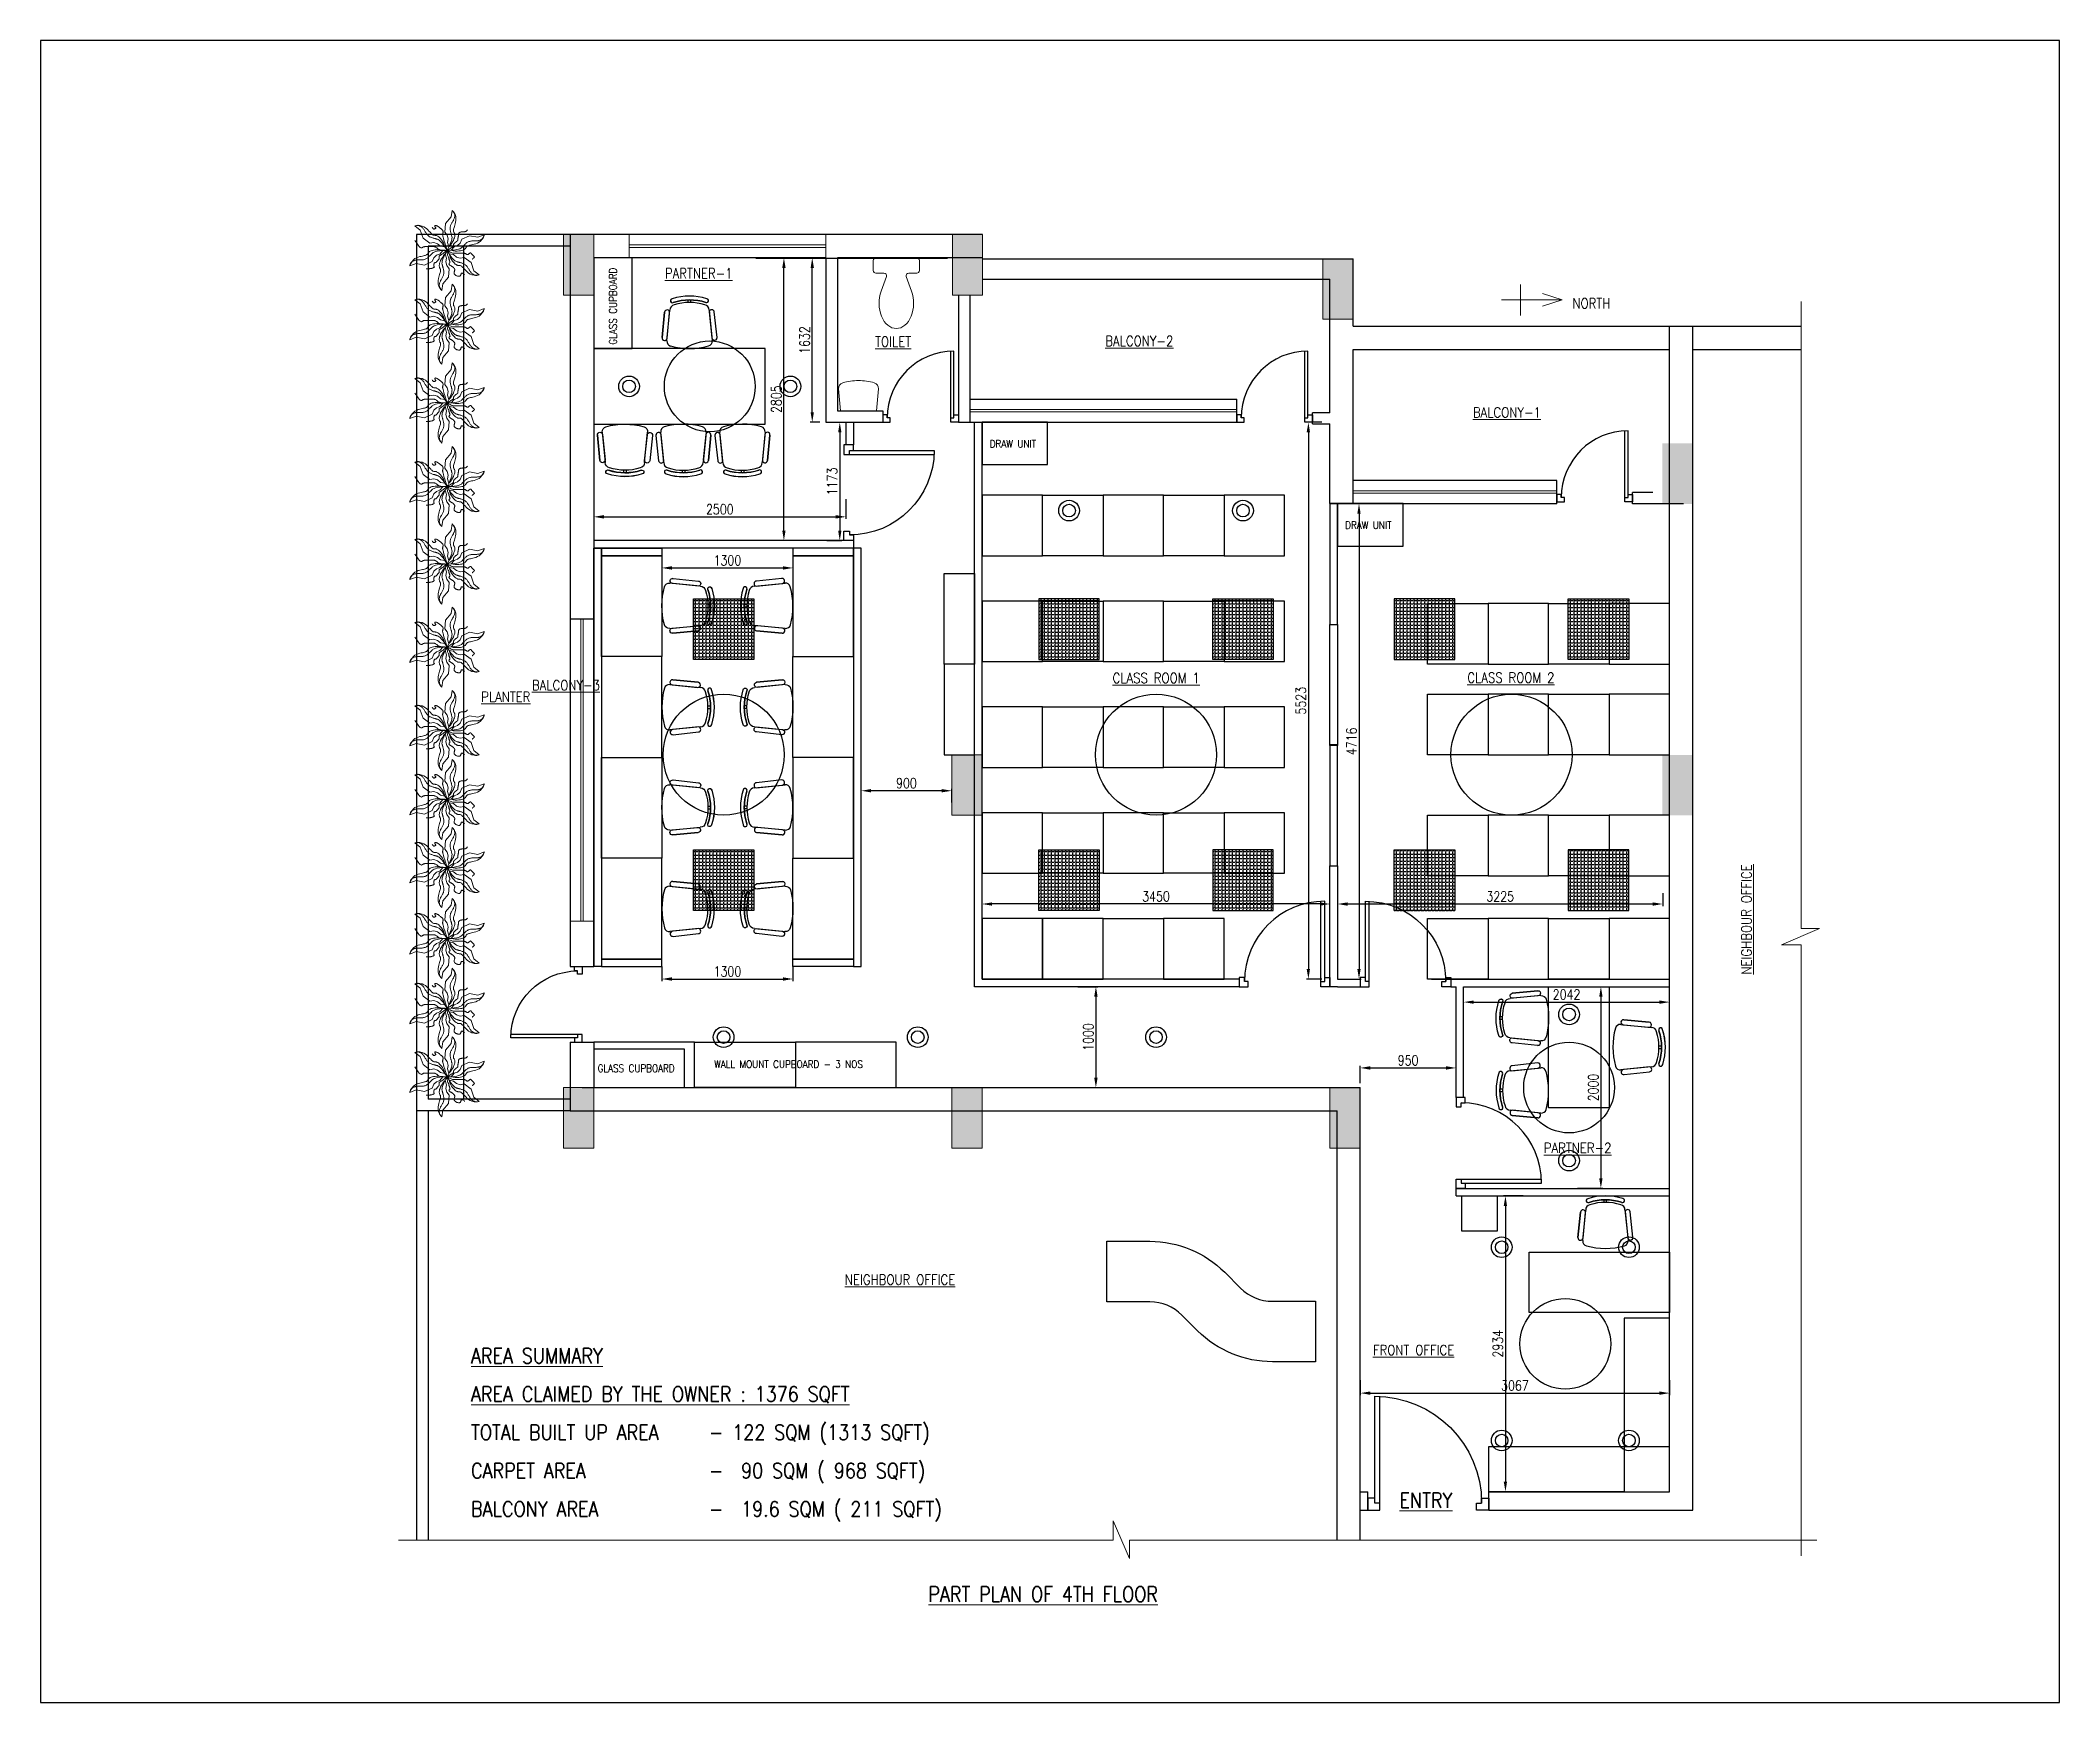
# Model space of a CAD drawing. Extents: x 541997 to 562020, y -699 to 15787.
import ezdxf

# ---------------------------------------------------------------- set-up
doc = ezdxf.new("R2010")
doc.units = 0
doc.header["$LTSCALE"] = 10
doc.header["$PDMODE"] = 35
doc.layers.get('Defpoints').update_dxf_attribs({"linetype": 'CONTINUOUS'})
for name, color, linetype in [('chair', 81, 'CONTINUOUS'), ('door', 11, 'CONTINUOUS'), ('furniture', 211, 'CONTINUOUS'), ('LIGHT', 40, 'CONTINUOUS'), ('Partition', 10, 'CONTINUOUS'), ('WALL', 3, 'CONTINUOUS'), ('WINDOW', 253, 'CONTINUOUS')]:
    doc.layers.add(name, color=color, linetype=linetype)
for name, color, linetype, lineweight in [('Column', 253, 'CONTINUOUS', 15), ('EVP_DWV', 3, 'CONTINUOUS', 13), ('f', 8, 'CONTINUOUS', 15), ('t', 8, 'CONTINUOUS', 15)]:
    doc.layers.add(name, color=color, linetype=linetype, lineweight=lineweight)
doc.styles.add('ROMANS', font='romans', dxfattribs={"width": 0.8})
doc.styles.add('S1', font='simplex.shx', dxfattribs={"width": 0.85, "bigfont": 'bigfont.shx'})
doc.dimstyles.get("Standard").update_dxf_attribs({"dimtxt": 5, "dimasz": 5, "dimexe": 2, "dimexo": 2, "dimgap": 1, "dimtad": 1, "dimdec": 0, "dimzin": 1, "dimdsep": 46, "dimtxsty": 'ROMANS', "dimcen": -5, "dimdle": 1, "dimadec": 1, "dimazin": 0, "dimtfac": 1, "dimtdec": 0, "dimtofl": 0, "dimtmove": 0, "dimatfit": 3, "dimfxl": 0, "dimtvp": 2, "dimtolj": 1, "dimtzin": 0, "dimarcsym": 0})
pattern_1 = [(0, (7087.5, -2131.038), (0, 34.925), [25.4, -9.525]), (90, (7087.5, -2131.038), (-34.925, 2e-15), [25.4, -9.525])]
pattern_2 = [(0, (8812.5, -2131.038), (0, 34.925), [25.4, -9.525]), (90, (8812.5, -2131.038), (-34.925, 2e-15), [25.4, -9.525])]

msp = doc.modelspace()

# ---------------------------------------------------------------- texts
at = {"layer": 't', "color": 0, "style": 'S1', "width": 0.85}
for s, height, p in [('GLASS CUPBOARD', 75.095, (547712.2, 12769.2)), ('%%UNEIGHBOUR OFFICE', 100.126, (558964.8, 6521.7))]:
    msp.add_text(s, height=height, rotation=90, dxfattribs=at).set_placement(p)
for s, height, p in [('%%UPARTNER-1', 100.126, (548190.4, 13427.3)), ('NORTH', 100.13, (557189.5, 13129.5)), ('%%UTOILET', 100.13, (550274.3, 12749.6)), ('%%UBALCONY-2', 100.126, (552557, 12755.9)), ('%%UBALCONY-1', 100.126, (556201.9, 12047.4)), ('DRAW UNIT', 75.09, (551411.2, 11748.6)), ('DRAW UNIT', 75.09, (554936.2, 10941.7)), ('%%UBALCONY-3', 100.126, (546871.8, 9341.6)), ('%%UCLASS ROOM 1', 100.126, (552629.1, 9413.1)), ('%%UCLASS ROOM 2', 100.126, (556146.9, 9416.9)), ('%%UPLANTER', 100.13, (546368, 9227.1)), ('GLASS CUPBOARD', 75.095, (547523.2, 5554.4)), ('WALL MOUNT CUPBOARD - 3 NOS', 75.095, (548678.3, 5595.4)), ('%%UPARTNER-2', 100.126, (556905.3, 4752.4)), ('%%UNEIGHBOUR OFFICE', 100.126, (549974.6, 3446.4)), ('%%UAREA SUMMARY', 150.189, (546268.1, 2666.1)), ('%%UFRONT OFFICE', 100.126, (555210.9, 2747.9)), ('%%UAREA CLAIMED BY THE OWNER : 1376 SQFT', 150.189, (546268.1, 2286.3)), ('TOTAL BUILT UP AREA', 150.189, (546268.1, 1906.4)), ('- 122 SQM (1313 SQFT) ', 150.189, (548628.6, 1906.4)), ('CARPET AREA', 150.189, (546268.1, 1526.6)), ('-  90 SQM ( 968 SQFT)', 150.189, (548628.6, 1526.6)), ('BALCONY AREA', 150.189, (546268.1, 1146.7)), ('-  19.6 SQM ( 211 SQFT)', 150.189, (548628.6, 1146.7)), ('%%UENTRY', 150.19, (555475.1, 1232.7)), ('%%UPART PLAN OF 4TH FLOOR', 150.189, (550803, 301.7))]:
    msp.add_text(s, height=height, dxfattribs=at).set_placement(p)

# ---------------------------------------------------------------- blocks, each defined once
blk = doc.blocks.new('Ewc2')
at = {"layer": 'f'}
for p, q in [((0, 8), (0, -8)), ((5, 9), (1, 9)), ((6, 4.82), (6, 8)), ((13.04, 5.96), (7.34, 3.88)), ((6, -8), (6, -4.82)), ((7.34, -3.88), (13.04, -5.96)), ((1, -9), (5, -9))]:
    blk.add_line(p, q, dxfattribs=at)
for centre, start, end in [((1, 8), 90, 180), ((5, 8), 0, 90), ((7, 4.82), 180, 289.98311), ((7, -4.82), 70.01689, 180), ((1, -8), 180, 270), ((5, -8), 270, 0)]:
    blk.add_arc(centre, 1, start, end, dxfattribs=at)
blk.add_ellipse((17.7, 0), major_axis=(-9.9, 0), ratio=0.681818, start_param=3.141593, end_param=5.202346, dxfattribs=at)
at = {"layer": 'f', "extrusion": (0, 0, -1)}
blk.add_ellipse((17.7, 0), major_axis=(9.9, 0), ratio=0.681818, start_param=0, end_param=2.060754, dxfattribs=at)
blk = doc.blocks.new('Wash2')
at = {"layer": 'f'}
blk.add_lwpolyline([(9.4, 0), (10.4, -11.4, -0.35696), (8.2, -14.5, -0.07103), (0, -15.7, -0.07103), (-8.2, -14.5, -0.35696), (-10.4, -11.4), (-9.4, 0), (0, 0)], format="xyb", close=True, dxfattribs=at)
blk = doc.blocks.new('A$C09AB007B')
at = {"layer": 'door'}
for p, q in [((0, 30), (0, 27)), ((3, 30), (0, 30)), ((0, 27), (1.75, 27)), ((1.75, 27), (1.75, 28.25)), ((1.75, 28.25), (3, 28.25)), ((3, 28.25), (3, 30)), ((0, 0), (0, 3)), ((0, 3), (1.75, 3)), ((1.75, 3), (1.75, 1.75)), ((1.75, 3), (28.22, 3)), ((1.75, 1.75), (3, 1.75)), ((1.75, 1.75), (28.25, 1.75)), ((3, 1.75), (3, 0)), ((3, 0), (0, 0))]:
    blk.add_line(p, q, dxfattribs=at)
blk.add_arc((1.75, 1.75), 26.5, 0, 90, dxfattribs=at)
blk = doc.blocks.new('PLANT')
at = {"layer": 'WINDOW', "color": 230, "lineweight": 18}
for p, q in [((-318, 243), (-291, 247)), ((-309, 245), (-318, 243)), ((-318, 243), (-267, 201)), ((-302, 247), (-309, 245)), ((-297, 248), (-302, 247)), ((-293, 248), (-297, 248)), ((-290, 249), (-293, 248)), ((-291, 247), (-268, 247)), ((-288, 249), (-290, 249)), ((-286, 248), (-288, 249)), ((-283, 247), (-286, 248)), ((-280, 247), (-283, 247)), ((-276, 246), (-280, 247)), ((-272, 244), (-276, 246)), ((-268, 242), (-272, 244)), ((-268, 247), (-247, 242)), ((-263, 240), (-268, 242)), ((-267, 201), (-238, 121)), ((-258, 237), (-263, 240)), ((-253, 234), (-258, 237)), ((-248, 230), (-253, 234)), ((-243, 226), (-248, 230)), ((-247, 242), (-229, 234)), ((-239, 221), (-243, 226)), ((-235, 215), (-239, 221)), ((-230, 210), (-235, 215)), ((-226, 203), (-230, 210)), ((-229, 234), (-214, 225)), ((-223, 197), (-226, 203)), ((-214, 225), (-200, 214)), ((-200, 214), (-189, 203)), ((-189, 203), (-179, 192)), ((-238, 121), (-169, 71)), ((-219, 191), (-223, 197)), ((-215, 184), (-219, 191)), ((-211, 178), (-215, 184)), ((-208, 172), (-211, 178)), ((-204, 166), (-208, 172)), ((-200, 160), (-204, 166)), ((-195, 155), (-200, 160)), ((-191, 150), (-195, 155)), ((-185, 145), (-191, 150)), ((-179, 140), (-185, 145)), ((-179, 192), (-170, 183)), ((-173, 136), (-179, 140)), ((-165, 133), (-173, 136)), ((-170, 183), (-162, 174)), ((-169, 71), (-129, 78)), ((-158, 130), (-165, 133)), ((-162, 174), (-156, 168)), ((-150, 127), (-158, 130)), ((-156, 168), (-150, 162)), ((-150, 162), (-145, 158)), ((-143, 124), (-150, 127)), ((-145, 158), (-141, 154)), ((-136, 122), (-143, 124)), ((-141, 154), (-136, 152)), ((-136, 152), (-132, 150)), ((-130, 120), (-136, 122)), ((-132, 150), (-128, 150)), ((-125, 119), (-130, 120)), ((-129, 78), (-93, 66)), ((-128, 150), (-124, 150)), ((-121, 118), (-125, 119)), ((-124, 150), (-119, 150)), ((-118, 117), (-121, 118)), ((-119, 150), (-115, 149)), ((-115, 116), (-118, 117)), ((-115, 149), (-109, 149)), ((-113, 116), (-115, 116)), ((-110, 115), (-113, 116)), ((-107, 114), (-110, 115)), ((-109, 149), (-104, 147)), ((-104, 113), (-107, 114)), ((-104, 147), (-97, 145)), ((-100, 112), (-104, 113)), ((-94, 111), (-100, 112)), ((-97, 145), (-90, 141)), ((-87, 107), (-94, 111)), ((-93, 66), (-66, 42)), ((-90, 141), (-82, 135)), ((-78, 102), (-87, 107)), ((-82, 135), (-73, 127)), ((-68, 93), (-78, 102)), ((-73, 127), (-64, 117)), ((-55, 79), (-68, 93)), ((-66, 42), (-21, 34)), ((-64, 117), (-54, 105)), ((-39, 60), (-55, 79)), ((-54, 105), (-45, 91)), ((-45, 91), (-36, 74)), ((-21, 34), (-39, 60)), ((-36, 74), (-28, 55)), ((-28, 55), (-21, 34)), ((0, 0), (-21, 34))]:
    blk.add_line(p, q, dxfattribs=at)
for points in [[(0, 0), (-13, 42), (-23, 75), (-30, 101), (-36, 119), (-39, 133), (-42, 142), (-43, 149), (-44, 153), (-44, 157), (-44, 160), (-43, 163), (-43, 166), (-42, 169), (-41, 171), (-41, 173), (-40, 176), (-39, 178), (-39, 181), (-39, 183), (-39, 186), (-39, 189), (-40, 191), (-40, 194), (-41, 196), (-43, 199), (-44, 201), (-46, 203), (-48, 205), (-51, 208), (-54, 210), (-57, 213), (-61, 216), (-65, 219), (-70, 223), (-74, 227), (-79, 230), (-84, 234), (-89, 237), (-94, 240), (-99, 243), (-103, 245), (-107, 246), (-110, 247), (-114, 248), (-116, 247), (-118, 247), (-120, 246), (-121, 244), (-121, 242), (-120, 240), (-120, 237), (-119, 235), (-117, 232), (-116, 230), (-115, 227), (-113, 226), (-112, 224), (-112, 223), (-111, 222), (-111, 221), (-111, 221), (-112, 220), (-113, 219), (-114, 219), (-115, 218), (-117, 217), (-119, 216), (-121, 214), (-123, 213), (-125, 213), (-128, 212), (-129, 212), (-131, 212), (-133, 212), (-134, 213), (-136, 215), (-138, 217), (-140, 220), (-143, 224), (-146, 229)], [(51, 397), (41, 332), (-14, 266), (-23, 182), (3, 151), (11, 114), (4, 78), (19, 35)], [(0, 0), (19, 35), (32, 64), (41, 87), (47, 105), (49, 119), (50, 129), (49, 137), (47, 142), (46, 147), (45, 150), (45, 153), (44, 155), (43, 158), (43, 160), (42, 164), (41, 168), (39, 173), (38, 179), (36, 186), (35, 194), (33, 202), (32, 210), (32, 218), (32, 225), (33, 233), (34, 240), (36, 247), (39, 253), (42, 260), (45, 266), (48, 272), (52, 278), (56, 285), (59, 291), (63, 298), (66, 304), (69, 311), (72, 317), (74, 324), (75, 330), (76, 336), (77, 342), (77, 348), (76, 353), (75, 358), (74, 362), (74, 366), (73, 369), (72, 371), (71, 374), (70, 376), (69, 378), (66, 381), (63, 385), (58, 390), (51, 397)], [(0, 0), (9, 6), (17, 10), (23, 14), (27, 17), (31, 19), (34, 21), (36, 22), (38, 23), (39, 25), (41, 26), (42, 27), (44, 27), (45, 28), (47, 29), (49, 30), (50, 31), (52, 32), (53, 33), (55, 35), (57, 36), (58, 37), (60, 39), (61, 40), (62, 42), (63, 44), (63, 46), (64, 48), (64, 51), (65, 53), (65, 55), (66, 57), (66, 59), (67, 61), (67, 63), (68, 64), (69, 65), (70, 67), (72, 68), (73, 69), (74, 71), (76, 72), (77, 74), (79, 75), (80, 77), (82, 78), (83, 80), (85, 81), (87, 83), (88, 84), (90, 85), (91, 86), (93, 87), (94, 89), (96, 89), (97, 90), (99, 91), (100, 92), (101, 93), (102, 94), (103, 95), (104, 96), (105, 97), (106, 99), (106, 100), (107, 102), (107, 104), (108, 107), (108, 109), (108, 112), (108, 115), (109, 118), (109, 122), (110, 125), (110, 128), (111, 132), (111, 135), (112, 139), (113, 142), (113, 146), (113, 149), (114, 152), (114, 155), (114, 158), (115, 160), (115, 163), (115, 165), (116, 168), (117, 170), (118, 172), (120, 174), (121, 176), (123, 177), (126, 179), (129, 180), (132, 181), (135, 182), (140, 183), (144, 183), (148, 184), (153, 184), (158, 185), (162, 185), (166, 185), (170, 185), (173, 185), (176, 185), (178, 185), (180, 186), (182, 186), (184, 186), (185, 187), (187, 188), (188, 189), (190, 190), (192, 192), (194, 193), (196, 195), (198, 197), (201, 200), (204, 203)], [(51, 397), (68, 376), (80, 355), (86, 335), (89, 316), (88, 297), (85, 280), (81, 265), (77, 251), (73, 238), (70, 228), (67, 219), (65, 211), (64, 204), (63, 199), (63, 194), (64, 190), (66, 186), (68, 182), (70, 178), (72, 174), (74, 169), (76, 163), (77, 156), (77, 148), (76, 138), (73, 126), (69, 114), (64, 99), (56, 84), (46, 69), (34, 52), (19, 35)], [(-369, -154), (-360, -129), (-347, -109), (-333, -93), (-318, -81), (-301, -73), (-285, -66), (-270, -62), (-256, -59), (-243, -56), (-232, -53), (-223, -51), (-215, -49), (-209, -47), (-204, -45), (-200, -42), (-196, -39), (-194, -36), (-191, -32), (-189, -29), (-187, -25), (-184, -20), (-179, -16), (-174, -12), (-167, -7), (-157, -3), (-146, 0), (-133, 3), (-118, 5), (-101, 6), (-82, 6), (-62, 3), (-40, -1)], [(-318, 99), (-300, 71), (-286, 51), (-275, 38), (-266, 29), (-260, 25), (-254, 24), (-251, 25), (-247, 27), (-245, 28), (-242, 30), (-239, 31), (-237, 33), (-235, 34), (-232, 35), (-230, 36), (-227, 36), (-225, 37), (-222, 37), (-220, 38), (-217, 38), (-214, 38), (-211, 38), (-209, 38), (-206, 38), (-204, 38), (-201, 38), (-199, 38), (-196, 38), (-194, 38), (-191, 38), (-189, 38), (-186, 38), (-183, 38), (-181, 38), (-178, 38), (-174, 38), (-171, 38), (-168, 38), (-165, 38), (-162, 38), (-159, 38), (-156, 38), (-153, 38), (-150, 38), (-148, 38), (-146, 38), (-144, 38), (-142, 38), (-141, 38), (-140, 38), (-139, 38), (-138, 38), (-138, 38), (-137, 38), (-136, 38), (-134, 38), (-133, 38), (-131, 38), (-128, 38), (-126, 37), (-123, 37), (-120, 36), (-116, 34), (-113, 33), (-109, 30), (-106, 28), (-102, 25), (-98, 22), (-94, 19), (-90, 16), (-87, 13), (-83, 10), (-79, 8), (-74, 7), (-68, 5), (-61, 4), (-51, 3), (-38, 2), (-21, 1), (0, 0)], [(0, 0), (-14, -11), (-25, -19), (-35, -27), (-43, -33), (-50, -38), (-55, -41), (-59, -44), (-63, -47), (-66, -48), (-69, -50), (-71, -51), (-72, -52), (-74, -53), (-75, -53), (-76, -54), (-77, -56), (-77, -57), (-78, -59), (-78, -61), (-78, -63), (-78, -65), (-78, -68), (-78, -70), (-78, -72), (-78, -74), (-78, -76), (-78, -77), (-78, -79), (-78, -80), (-78, -81), (-78, -82), (-78, -83), (-78, -83), (-78, -84), (-79, -84), (-79, -85), (-79, -85), (-79, -85), (-80, -86), (-80, -87), (-81, -88), (-82, -89), (-83, -90), (-84, -91), (-86, -93), (-87, -95), (-89, -97), (-91, -99), (-93, -101), (-95, -104), (-97, -106), (-99, -109), (-101, -111), (-103, -114), (-104, -115), (-106, -117), (-107, -118), (-108, -119), (-108, -120), (-109, -121), (-110, -121), (-110, -121), (-111, -121), (-112, -121), (-113, -121), (-114, -121), (-116, -121), (-118, -121), (-119, -121), (-121, -122), (-122, -122), (-123, -123), (-124, -123), (-125, -124), (-126, -125), (-126, -126), (-126, -127), (-127, -129), (-127, -130), (-128, -132), (-128, -134), (-129, -136), (-130, -138), (-131, -140), (-131, -142), (-132, -145), (-132, -147), (-132, -149), (-132, -151), (-131, -153), (-131, -155), (-130, -157), (-129, -159), (-128, -160), (-127, -161), (-127, -162), (-126, -163), (-126, -164), (-125, -164), (-125, -165), (-126, -165), (-126, -166), (-127, -166), (-128, -167), (-129, -168), (-130, -169), (-132, -170), (-134, -171), (-136, -172), (-139, -174), (-142, -175), (-145, -176), (-149, -177), (-152, -178), (-156, -179), (-160, -180), (-164, -180), (-167, -181), (-170, -181), (-173, -182), (-175, -182), (-177, -182), (-179, -182), (-181, -183), (-185, -183), (-190, -183), (-197, -183), (-205, -183)], [(0, 0), (40, 1), (72, 4), (96, 8), (114, 12), (127, 17), (137, 22), (143, 26), (147, 30), (150, 33), (153, 36), (155, 38), (156, 40), (158, 41), (160, 43), (163, 46), (166, 49), (169, 53), (174, 57), (179, 62), (185, 67), (191, 72), (198, 77), (204, 81), (211, 85), (218, 88), (225, 90), (232, 92), (239, 93), (246, 94), (253, 94), (260, 94), (267, 94), (274, 94), (282, 94), (289, 94), (297, 95), (304, 96), (311, 96), (317, 98), (324, 100), (329, 102), (335, 105), (339, 107), (344, 111), (347, 114), (351, 116), (354, 119), (356, 121), (358, 123), (359, 125), (360, 127), (362, 130), (363, 133), (365, 138), (367, 145), (369, 154)], [(0, 0), (16, -9), (30, -16), (40, -21), (48, -24), (55, -26), (60, -27), (65, -27), (69, -27), (73, -27), (76, -27), (80, -27), (84, -27), (88, -27), (92, -27), (95, -27), (99, -27), (102, -27), (106, -27), (109, -27), (112, -27), (116, -27), (119, -27), (123, -27), (127, -27), (130, -27), (135, -27), (139, -27), (143, -27), (147, -27), (151, -27), (155, -27), (159, -27), (163, -27), (166, -27), (169, -27), (172, -28), (174, -28), (177, -29), (180, -30), (182, -31), (185, -32), (187, -34), (190, -36), (192, -38), (195, -39), (197, -41), (200, -42), (203, -42), (205, -42), (208, -41), (211, -40), (213, -38), (216, -36), (218, -34), (220, -32), (222, -31), (224, -29), (225, -28), (227, -26), (228, -25), (229, -25), (230, -24), (231, -24), (233, -24), (234, -25), (235, -25), (236, -26), (238, -27), (239, -29), (241, -30), (243, -32), (244, -34), (247, -37), (249, -39), (251, -42), (254, -44), (256, -47), (258, -49), (261, -52), (263, -54), (265, -56), (266, -58), (268, -59), (269, -61), (270, -62), (270, -64), (271, -65), (271, -67), (270, -68), (269, -69), (268, -71), (267, -72), (266, -73), (264, -75), (263, -76), (261, -77), (260, -79), (258, -80), (257, -81), (256, -82), (254, -83), (253, -84), (252, -85), (252, -86), (251, -86), (251, -87), (250, -87), (250, -87), (250, -87), (250, -87), (250, -87), (250, -87)], [(0, 0), (0, -15), (1, -27), (4, -38), (6, -47), (9, -55), (12, -61), (15, -66), (17, -71), (18, -74), (19, -77), (20, -79), (20, -80), (19, -82), (19, -82), (18, -83), (18, -83), (17, -84), (17, -84), (17, -84), (17, -85), (17, -85), (17, -85), (18, -86), (18, -87), (19, -88), (20, -89), (21, -91), (22, -92), (23, -94), (24, -96), (24, -98), (25, -100), (26, -103), (26, -105), (27, -107), (27, -110), (27, -112), (27, -114), (28, -116), (28, -117), (29, -118), (29, -119), (30, -120), (31, -120), (31, -120), (32, -121), (32, -121), (32, -121), (32, -121), (31, -121), (31, -121), (30, -121), (29, -121), (28, -122), (27, -123), (26, -123), (24, -125), (23, -126), (21, -128), (20, -130), (20, -132), (19, -134), (20, -137), (22, -139), (24, -142), (28, -145), (31, -148), (36, -151), (40, -153), (44, -156), (48, -158), (51, -160), (54, -162), (56, -163), (57, -164), (59, -164), (59, -165), (60, -165), (60, -166), (61, -167), (62, -167), (63, -168), (64, -170), (65, -171), (66, -172), (67, -174), (68, -175), (70, -177), (71, -179), (73, -181), (74, -183), (75, -185), (76, -187), (76, -190), (77, -193), (76, -197), (75, -200), (74, -205), (73, -209), (72, -214), (71, -218), (70, -223), (70, -227), (71, -232), (73, -236), (76, -239), (80, -243), (84, -246), (89, -248), (94, -251), (99, -253), (104, -254), (108, -256), (113, -257), (117, -257), (121, -257), (124, -257), (127, -256), (130, -254), (132, -253), (134, -250), (135, -247), (136, -244), (137, -241), (138, -238), (139, -235), (141, -232), (142, -229), (145, -227), (147, -226), (150, -226), (154, -227), (158, -229), (163, -232), (169, -236), (175, -243)], [(0, 0), (21, -34), (39, -60), (55, -79), (68, -93), (78, -102), (87, -107), (94, -111), (100, -112), (104, -113), (107, -114), (110, -115), (113, -116), (115, -116), (118, -117), (121, -118), (125, -119), (130, -120), (136, -122), (143, -124), (150, -127), (158, -130), (165, -133), (173, -136), (179, -140), (185, -145), (191, -150), (195, -155), (200, -160), (204, -166), (208, -172), (211, -178), (215, -184), (219, -191), (223, -197), (226, -203), (230, -210), (235, -215), (239, -221), (243, -226), (248, -230), (253, -234), (258, -237), (263, -240), (268, -242), (272, -244), (276, -246), (280, -247), (283, -247), (286, -248), (288, -249), (290, -249), (293, -248), (297, -248), (302, -247), (309, -245), (318, -243)], [(369, 154), (307, 130), (224, 146), (146, 111), (132, 72), (104, 48), (70, 36), (40, 1)], [(369, 154), (360, 129), (347, 109), (333, 93), (318, 81), (301, 73), (285, 66), (270, 62), (256, 59), (243, 56), (232, 53), (223, 51), (215, 49), (209, 47), (204, 45), (200, 42), (196, 39), (194, 36), (191, 32), (189, 29), (187, 25), (184, 20), (179, 16), (174, 12), (167, 7), (157, 3), (146, 0), (133, -3), (118, -5), (101, -6), (82, -6), (62, -3), (40, 1)], [(0, 0), (-40, -1), (-72, -4), (-96, -8), (-114, -12), (-127, -17), (-137, -22), (-143, -26), (-147, -30), (-150, -33), (-153, -36), (-155, -38), (-156, -40), (-158, -41), (-160, -43), (-163, -46), (-166, -49), (-169, -53), (-174, -57), (-179, -62), (-185, -67), (-191, -72), (-198, -77), (-204, -81), (-211, -85), (-218, -88), (-225, -90), (-232, -92), (-239, -93), (-246, -94), (-253, -94), (-260, -94), (-267, -94), (-274, -94), (-282, -94), (-289, -94), (-297, -95), (-304, -96), (-311, -96), (-317, -98), (-324, -100), (-329, -102), (-335, -105), (-339, -107), (-344, -111), (-347, -114), (-351, -116), (-354, -119), (-356, -121), (-358, -123), (-359, -125), (-360, -127), (-362, -130), (-363, -133), (-365, -138), (-367, -145), (-369, -154)], [(-369, -154), (-307, -130), (-224, -146), (-146, -111), (-132, -72), (-104, -48), (-70, -36), (-40, -1)], [(-51, -397), (-68, -376), (-80, -355), (-86, -335), (-89, -316), (-88, -297), (-85, -280), (-81, -265), (-77, -251), (-73, -238), (-70, -228), (-67, -219), (-65, -211), (-64, -204), (-63, -199), (-63, -194), (-64, -190), (-66, -186), (-68, -182), (-70, -178), (-72, -174), (-74, -169), (-76, -163), (-77, -156), (-77, -148), (-76, -138), (-73, -126), (-69, -114), (-64, -99), (-56, -84), (-46, -69), (-34, -52), (-19, -35)], [(0, 0), (-19, -35), (-32, -64), (-41, -87), (-47, -105), (-49, -119), (-50, -129), (-49, -137), (-47, -142), (-46, -147), (-45, -150), (-45, -153), (-44, -155), (-43, -158), (-43, -160), (-42, -164), (-41, -168), (-39, -173), (-38, -179), (-36, -186), (-35, -194), (-33, -202), (-32, -210), (-32, -218), (-32, -225), (-33, -233), (-34, -240), (-36, -247), (-39, -253), (-42, -260), (-45, -266), (-48, -272), (-52, -278), (-56, -285), (-59, -291), (-63, -298), (-66, -304), (-69, -311), (-72, -317), (-74, -324), (-75, -330), (-76, -336), (-77, -342), (-77, -348), (-76, -353), (-75, -358), (-74, -362), (-74, -366), (-73, -369), (-72, -371), (-71, -374), (-70, -376), (-69, -378), (-66, -381), (-63, -385), (-58, -390), (-51, -397)], [(-51, -397), (-41, -332), (14, -266), (23, -182), (-3, -151), (-11, -114), (-4, -78), (-19, -35)], [(318, -243), (267, -201), (238, -121), (169, -71), (129, -78), (93, -66), (66, -42), (21, -34)], [(318, -243), (291, -247), (268, -247), (247, -242), (229, -234), (214, -225), (200, -214), (189, -203), (179, -192), (170, -183), (162, -174), (156, -168), (150, -162), (145, -158), (141, -154), (136, -152), (132, -150), (128, -150), (124, -150), (119, -150), (115, -149), (109, -149), (104, -147), (97, -145), (90, -141), (82, -135), (73, -127), (64, -117), (54, -105), (45, -91), (36, -74), (28, -55), (21, -34)]]:
    blk.add_lwpolyline(points, dxfattribs=at)
blk = doc.blocks.new('CHAIR8')
at = {"layer": 'chair'}
for p, q in [((7.13, 8.35), (8.99, -3.48)), ((-11.48, 2.18), (-7.96, -7.15)), ((-5.81, -7.35), (-9.98, 3.87)), ((9.26, 7.67), (10.81, -2.18)), ((1.87, -8.44), (2.12, -9.4)), ((2.84, -8.18), (3.09, -9.14))]:
    blk.add_line(p, q, dxfattribs=at)
for points in [[(9.26, 7.67, 1), (7.28, 7.36), (8.84, -2.49, 1), (10.81, -2.18)], [(-9.61, 2.89, 1), (-11.48, 2.18), (-7.96, -7.15, 0.851355), (-6.03, -6.75)], [(9.27, -7.99, 1.233983), (8.51, -6.69, -0.159225), (-3.81, -9.92, 1.233983), (-3.83, -11.42, 0.157671)]]:
    blk.add_lwpolyline(points, format="xyb", close=True, dxfattribs=at)
for centre, radius, start, end in [((4.82, -17.75), 27.75, 89.14932, 120.21024), ((5.24, 8.1), 1.9, 7.64157, 90.16781), ((-10.55, 2.54), 1, 20.67395, 200.67395), ((-8.21, 4.57), 1.9, 119.19175, 201.71799), ((-3.87, -6.96), 1.97, 191.52189, 275.3889), ((-2.59, 10.55), 20.5, 266.58581, 302.77375), ((-2.59, 10.55), 19.5, 266.75957, 302.59999), ((7.12, -4.08), 1.97, 293.97065, 17.83766), ((9.02, -7.26), 0.767, 288.26834, 132.18535), ((-3.98, -10.66), 0.767, 77.17421, 281.09121), ((-2.59, 10.55), 22, 266.75957, 302.59999)]:
    blk.add_arc(centre, radius, start, end, dxfattribs=at)
blk = doc.blocks.new('*D188')
at = {"layer": 'Defpoints', "color": 0, "transparency": 16777216}
for p in [(551335, 7222), (551335, 7141), (554785, 7141)]:
    blk.add_point(p, dxfattribs=at)
at = {"layer": 'WINDOW', "color": 0, "lineweight": -2, "transparency": 16777216}
for p, q in [((551335, 7141), (551335, 7242)), ((554685, 7222), (551435, 7222)), ((554785, 7141), (554785, 7242))]:
    blk.add_line(p, q, dxfattribs=at)
at = {"layer": 'WINDOW', "color": 0, "transparency": 16777216}
for points in [[(551435, 7238), (551435, 7205), (551335, 7222)], [(554685, 7238), (554685, 7205), (554785, 7222)]]:
    blk.add_solid(points, dxfattribs=at)
at = {"layer": 'WINDOW', "color": 0, "transparency": 16777216, "insert": (553060, 7297), "char_height": 100, "attachment_point": 5, "style": 'ROMANS'}
blk.add_mtext('\\A1;3450', dxfattribs=at)
blk = doc.blocks.new('*D189')
at = {"layer": 'Defpoints', "color": 0, "transparency": 16777216}
for p in [(554860, 7329), (558085, 7329), (558085, 7222)]:
    blk.add_point(p, dxfattribs=at)
at = {"layer": 'WINDOW', "color": 0, "lineweight": -2, "transparency": 16777216}
for p, q in [((554860, 7329), (554860, 7202)), ((554960, 7222), (557985, 7222)), ((558085, 7329), (558085, 7202))]:
    blk.add_line(p, q, dxfattribs=at)
at = {"layer": 'WINDOW', "color": 0, "transparency": 16777216}
for points in [[(554960, 7238), (554960, 7205), (554860, 7222)], [(557985, 7238), (557985, 7205), (558085, 7222)]]:
    blk.add_solid(points, dxfattribs=at)
at = {"layer": 'WINDOW', "color": 0, "transparency": 16777216, "insert": (556473, 7297), "char_height": 100, "attachment_point": 5, "style": 'ROMANS'}
blk.add_mtext('\\A1;3225', dxfattribs=at)
blk = doc.blocks.new('*D190')
at = {"layer": 'Defpoints', "color": 0, "transparency": 16777216}
for p in [(552286, 6402), (552286, 5401), (552464, 5401)]:
    blk.add_point(p, dxfattribs=at)
at = {"layer": 'WINDOW', "color": 0, "lineweight": -2, "transparency": 16777216}
for p, q in [((552286, 6402), (552484, 6402)), ((552464, 6302), (552464, 5501)), ((552286, 5401), (552484, 5401))]:
    blk.add_line(p, q, dxfattribs=at)
at = {"layer": 'WINDOW', "color": 0, "transparency": 16777216}
for points in [[(552447, 6302), (552481, 6302), (552464, 6402)], [(552447, 5501), (552481, 5501), (552464, 5401)]]:
    blk.add_solid(points, dxfattribs=at)
at = {"layer": 'WINDOW', "color": 0, "transparency": 16777216, "insert": (552389, 5902), "char_height": 100, "attachment_point": 5, "rotation": 90, "style": 'ROMANS'}
blk.add_mtext('\\A1;1000', dxfattribs=at)
blk = doc.blocks.new('*D191')
at = {"layer": 'Defpoints', "color": 0, "transparency": 16777216}
for p in [(555085, 5444), (556035, 5596), (556035, 5472)]:
    blk.add_point(p, dxfattribs=at)
at = {"layer": 'WINDOW', "color": 0, "lineweight": -2, "transparency": 16777216}
for p, q in [((555085, 5444), (555085, 5616)), ((556035, 5472), (556035, 5616)), ((555185, 5596), (555935, 5596))]:
    blk.add_line(p, q, dxfattribs=at)
at = {"layer": 'WINDOW', "color": 0, "transparency": 16777216}
for points in [[(555185, 5613), (555185, 5579), (555085, 5596)], [(555935, 5613), (555935, 5579), (556035, 5596)]]:
    blk.add_solid(points, dxfattribs=at)
at = {"layer": 'WINDOW', "color": 0, "transparency": 16777216, "insert": (555560, 5671), "char_height": 100, "attachment_point": 5, "style": 'ROMANS'}
blk.add_mtext('\\A1;950', dxfattribs=at)
blk = doc.blocks.new('*D192')
at = {"layer": 'Defpoints', "color": 0, "transparency": 16777216}
for p in [(554705, 12000), (554571, 6477), (554705, 6477)]:
    blk.add_point(p, dxfattribs=at)
at = {"layer": 'WINDOW', "color": 0, "lineweight": -2, "transparency": 16777216}
for p, q in [((554705, 12000), (554551, 12000)), ((554571, 11900), (554571, 6577)), ((554705, 6477), (554551, 6477))]:
    blk.add_line(p, q, dxfattribs=at)
at = {"layer": 'WINDOW', "color": 0, "transparency": 16777216}
for points in [[(554554, 11900), (554587, 11900), (554571, 12000)], [(554554, 6577), (554587, 6577), (554571, 6477)]]:
    blk.add_solid(points, dxfattribs=at)
at = {"layer": 'WINDOW', "color": 0, "transparency": 16777216, "insert": (554496, 9238), "char_height": 100, "attachment_point": 5, "rotation": 90, "style": 'ROMANS'}
blk.add_mtext('\\A1;5523', dxfattribs=at)
blk = doc.blocks.new('*D193')
at = {"layer": 'Defpoints', "color": 0, "transparency": 16777216}
for p in [(554960, 11193), (554960, 6477), (555073, 6477)]:
    blk.add_point(p, dxfattribs=at)
at = {"layer": 'WINDOW', "color": 0, "lineweight": -2, "transparency": 16777216}
for p, q in [((554960, 11193), (555093, 11193)), ((555073, 11093), (555073, 6577)), ((554960, 6477), (555093, 6477))]:
    blk.add_line(p, q, dxfattribs=at)
at = {"layer": 'WINDOW', "color": 0, "transparency": 16777216}
for points in [[(555056, 11093), (555089, 11093), (555073, 11193)], [(555056, 6577), (555089, 6577), (555073, 6477)]]:
    blk.add_solid(points, dxfattribs=at)
at = {"layer": 'WINDOW', "color": 0, "transparency": 16777216, "insert": (554998, 8835), "char_height": 100, "attachment_point": 5, "rotation": 90, "style": 'ROMANS'}
blk.add_mtext('\\A1;4716', dxfattribs=at)
blk = doc.blocks.new('*D194')
at = {"layer": 'Defpoints', "color": 0, "transparency": 16777216}
for p in [(557241, 6402), (557241, 4402), (557471, 4402)]:
    blk.add_point(p, dxfattribs=at)
at = {"layer": 'WINDOW', "color": 0, "lineweight": -2, "transparency": 16777216}
for p, q in [((557241, 6402), (557491, 6402)), ((557471, 6302), (557471, 4502)), ((557241, 4402), (557491, 4402))]:
    blk.add_line(p, q, dxfattribs=at)
at = {"layer": 'WINDOW', "color": 0, "transparency": 16777216}
for points in [[(557455, 6302), (557488, 6302), (557471, 6402)], [(557455, 4502), (557488, 4502), (557471, 4402)]]:
    blk.add_solid(points, dxfattribs=at)
at = {"layer": 'WINDOW', "color": 0, "transparency": 16777216, "insert": (557396, 5402), "char_height": 100, "attachment_point": 5, "rotation": 90, "style": 'ROMANS'}
blk.add_mtext('\\A1;2000', dxfattribs=at)
blk = doc.blocks.new('*D195')
at = {"layer": 'Defpoints', "color": 0, "transparency": 16777216}
for p in [(558152, 6249), (556110, 6159), (558152, 6159)]:
    blk.add_point(p, dxfattribs=at)
at = {"layer": 'WINDOW', "color": 0, "lineweight": -2, "transparency": 16777216}
for p, q in [((556110, 6159), (556110, 6269)), ((556210, 6249), (558052, 6249)), ((558152, 6159), (558152, 6269))]:
    blk.add_line(p, q, dxfattribs=at)
at = {"layer": 'WINDOW', "color": 0, "transparency": 16777216}
for points in [[(556210, 6265), (556210, 6232), (556110, 6249)], [(558052, 6265), (558052, 6232), (558152, 6249)]]:
    blk.add_solid(points, dxfattribs=at)
at = {"layer": 'WINDOW', "color": 0, "transparency": 16777216, "insert": (557131, 6324), "char_height": 100, "attachment_point": 5, "style": 'ROMANS'}
blk.add_mtext('\\A1;2042', dxfattribs=at)
blk = doc.blocks.new('*D197')
at = {"layer": 'Defpoints', "color": 0, "transparency": 16777216}
for p in [(549370, 13631), (549572, 13631), (549667, 10826)]:
    blk.add_point(p, dxfattribs=at)
at = {"layer": 'WINDOW', "color": 0, "lineweight": -2, "transparency": 16777216}
for p, q in [((549572, 13631), (549350, 13631)), ((549370, 10926), (549370, 13531)), ((549667, 10826), (549350, 10826))]:
    blk.add_line(p, q, dxfattribs=at)
at = {"layer": 'WINDOW', "color": 0, "transparency": 16777216}
for points in [[(549354, 13531), (549387, 13531), (549370, 13631)], [(549354, 10926), (549387, 10926), (549370, 10826)]]:
    blk.add_solid(points, dxfattribs=at)
at = {"layer": 'WINDOW', "color": 0, "transparency": 16777216, "insert": (549295, 12229), "char_height": 100, "attachment_point": 5, "rotation": 90, "style": 'ROMANS'}
blk.add_mtext('\\A1;2805', dxfattribs=at)
blk = doc.blocks.new('*D198')
at = {"layer": 'Defpoints', "color": 0, "transparency": 16777216}
for p in [(549651, 13631), (549725, 13631), (549725, 12000)]:
    blk.add_point(p, dxfattribs=at)
at = {"layer": 'WINDOW', "color": 0, "lineweight": -2, "transparency": 16777216}
for p, q in [((549725, 13631), (549631, 13631)), ((549651, 12100), (549651, 13531)), ((549725, 12000), (549631, 12000))]:
    blk.add_line(p, q, dxfattribs=at)
at = {"layer": 'WINDOW', "color": 0, "transparency": 16777216}
for points in [[(549635, 13531), (549668, 13531), (549651, 13631)], [(549635, 12100), (549668, 12100), (549651, 12000)]]:
    blk.add_solid(points, dxfattribs=at)
at = {"layer": 'WINDOW', "color": 0, "transparency": 16777216, "insert": (549576, 12815), "char_height": 100, "attachment_point": 5, "rotation": 90, "style": 'ROMANS'}
blk.add_mtext('\\A1;1632', dxfattribs=at)
blk = doc.blocks.new('*D186')
at = {"layer": 'Defpoints', "color": 0, "transparency": 16777216}
for p in [(550135, 8345), (550135, 8229), (551035, 8229)]:
    blk.add_point(p, dxfattribs=at)
at = {"layer": 'WINDOW', "color": 0, "lineweight": -2, "transparency": 16777216}
for p, q in [((550135, 8229), (550135, 8365)), ((550935, 8345), (550235, 8345)), ((551035, 8229), (551035, 8365))]:
    blk.add_line(p, q, dxfattribs=at)
at = {"layer": 'WINDOW', "color": 0, "transparency": 16777216}
for points in [[(550235, 8362), (550235, 8329), (550135, 8345)], [(550935, 8362), (550935, 8329), (551035, 8345)]]:
    blk.add_solid(points, dxfattribs=at)
at = {"layer": 'WINDOW', "color": 0, "transparency": 16777216, "insert": (550585, 8420), "char_height": 100, "attachment_point": 5, "style": 'ROMANS'}
blk.add_mtext('\\A1;900', dxfattribs=at)
blk = doc.blocks.new('*D187')
at = {"layer": 'Defpoints', "color": 0, "transparency": 16777216}
for p in [(548160, 6601), (549460, 6601), (549460, 6478)]:
    blk.add_point(p, dxfattribs=at)
at = {"layer": 'WINDOW', "color": 0, "lineweight": -2, "transparency": 16777216}
for p, q in [((548160, 6601), (548160, 6458)), ((548260, 6478), (549360, 6478)), ((549460, 6601), (549460, 6458))]:
    blk.add_line(p, q, dxfattribs=at)
at = {"layer": 'WINDOW', "color": 0, "transparency": 16777216}
for points in [[(548260, 6495), (548260, 6461), (548160, 6478)], [(549360, 6495), (549360, 6461), (549460, 6478)]]:
    blk.add_solid(points, dxfattribs=at)
at = {"layer": 'WINDOW', "color": 0, "transparency": 16777216, "insert": (548810, 6553), "char_height": 100, "attachment_point": 5, "style": 'ROMANS'}
blk.add_mtext('\\A1;1300', dxfattribs=at)
blk = doc.blocks.new('*D196')
at = {"layer": 'Defpoints', "color": 0, "transparency": 16777216}
for p in [(547485, 11267), (549985, 11236), (549985, 11062)]:
    blk.add_point(p, dxfattribs=at)
at = {"layer": 'WINDOW', "color": 0, "lineweight": -2, "transparency": 16777216}
for p, q in [((547485, 11267), (547485, 11042)), ((549985, 11236), (549985, 11042)), ((547585, 11062), (549885, 11062))]:
    blk.add_line(p, q, dxfattribs=at)
at = {"layer": 'WINDOW', "color": 0, "transparency": 16777216}
for points in [[(547585, 11079), (547585, 11045), (547485, 11062)], [(549885, 11079), (549885, 11045), (549985, 11062)]]:
    blk.add_solid(points, dxfattribs=at)
at = {"layer": 'WINDOW', "color": 0, "transparency": 16777216, "insert": (548735, 11137), "char_height": 100, "attachment_point": 5, "style": 'ROMANS'}
blk.add_mtext('\\A1;2500', dxfattribs=at)
blk = doc.blocks.new('*D199')
at = {"layer": 'Defpoints', "color": 0, "transparency": 16777216}
for p in [(555085, 2498), (558152, 2498), (558152, 2371)]:
    blk.add_point(p, dxfattribs=at)
at = {"layer": 'WINDOW', "color": 0, "lineweight": -2, "transparency": 16777216}
for p, q in [((555085, 2498), (555085, 2351)), ((558152, 2498), (558152, 2351)), ((555185, 2371), (558052, 2371))]:
    blk.add_line(p, q, dxfattribs=at)
at = {"layer": 'WINDOW', "color": 0, "transparency": 16777216}
for points in [[(555185, 2387), (555185, 2354), (555085, 2371)], [(558052, 2387), (558052, 2354), (558152, 2371)]]:
    blk.add_solid(points, dxfattribs=at)
at = {"layer": 'WINDOW', "color": 0, "transparency": 16777216, "insert": (556619, 2446), "char_height": 100, "attachment_point": 5, "style": 'ROMANS'}
blk.add_mtext('\\A1;3067', dxfattribs=at)
blk = doc.blocks.new('*D200')
at = {"layer": 'Defpoints', "color": 0, "transparency": 16777216}
for p in [(549796, 12000), (549796, 10826), (549924, 10826)]:
    blk.add_point(p, dxfattribs=at)
at = {"layer": 'WINDOW', "color": 0, "lineweight": -2, "transparency": 16777216}
for p, q in [((549796, 12000), (549944, 12000)), ((549924, 11900), (549924, 10926)), ((549796, 10826), (549944, 10826))]:
    blk.add_line(p, q, dxfattribs=at)
at = {"layer": 'WINDOW', "color": 0, "transparency": 16777216}
for points in [[(549908, 11900), (549941, 11900), (549924, 12000)], [(549908, 10926), (549941, 10926), (549924, 10826)]]:
    blk.add_solid(points, dxfattribs=at)
at = {"layer": 'WINDOW', "color": 0, "transparency": 16777216, "insert": (549849, 11413), "char_height": 100, "attachment_point": 5, "rotation": 90, "style": 'ROMANS'}
blk.add_mtext('\\A1;1173', dxfattribs=at)
blk = doc.blocks.new('*D202')
at = {"layer": 'Defpoints', "color": 0, "transparency": 16777216}
for p in [(556699, 4327), (556525, 1393), (556843, 1393)]:
    blk.add_point(p, dxfattribs=at)
at = {"layer": 'WINDOW', "color": 0, "lineweight": -2, "transparency": 16777216}
for p, q in [((556699, 4327), (556505, 4327)), ((556525, 4227), (556525, 1493)), ((556843, 1393), (556505, 1393))]:
    blk.add_line(p, q, dxfattribs=at)
at = {"layer": 'WINDOW', "color": 0, "transparency": 16777216}
for points in [[(556508, 4227), (556541, 4227), (556525, 4327)], [(556508, 1493), (556541, 1493), (556525, 1393)]]:
    blk.add_solid(points, dxfattribs=at)
at = {"layer": 'WINDOW', "color": 0, "transparency": 16777216, "insert": (556450, 2860), "char_height": 100, "attachment_point": 5, "rotation": 90, "style": 'ROMANS'}
blk.add_mtext('\\A1;2934', dxfattribs=at)
blk = doc.blocks.new('*D208')
at = {"layer": 'Defpoints', "color": 0, "transparency": 16777216}
for p in [(548160, 10751), (549460, 10714), (549460, 10555)]:
    blk.add_point(p, dxfattribs=at)
at = {"layer": 'LIGHT', "color": 0, "lineweight": -2, "transparency": 16777216}
for p, q in [((548160, 10751), (548160, 10535)), ((549460, 10714), (549460, 10535)), ((548260, 10555), (549360, 10555))]:
    blk.add_line(p, q, dxfattribs=at)
at = {"layer": 'LIGHT', "color": 0, "transparency": 16777216}
for points in [[(548260, 10572), (548260, 10538), (548160, 10555)], [(549360, 10572), (549360, 10538), (549460, 10555)]]:
    blk.add_solid(points, dxfattribs=at)
at = {"layer": 'LIGHT', "color": 0, "transparency": 16777216, "insert": (548810, 10630), "char_height": 100, "attachment_point": 5, "style": 'ROMANS'}
blk.add_mtext('\\A1;1300', dxfattribs=at)

# ---------------------------------------------------------------- dimensions: what is measured, and where the dimension line sits
at = {"layer": 'LIGHT'}
dim = msp.add_linear_dim(base=(549460, 10554.9), p1=(548160, 10751.4), p2=(549460, 10713.9), dimstyle='Standard', override={"dimtxt": 100, "dimasz": 100, "dimexe": 20, "dimexo": 0, "dimgap": 25, "dimfxl": 2, "dimarcsym": 1}, dxfattribs=at)
dim.commit()
dim.dimension.update_dxf_attribs({"geometry": '*D208', "text_midpoint": (548810, 10629.9)})
at = {"layer": 'WINDOW'}
for base, p1, p2, picture, middle in [((549370.3, 13631), (549666.6, 10826.4), (549572.4, 13631), '*D197', (549295.3, 12228.7)), ((549651.4, 13631.1), (549725, 11999.5), (549725, 13631.1), '*D198', (549576.4, 12815.3)), ((549924.4, 10826.4), (549796.3, 11999.5), (549796.3, 10826.4), '*D200', (549849.4, 11413)), ((554570.8, 6476.6), (554704.6, 11999.5), (554704.6, 6476.6), '*D192', (554495.8, 9238.1)), ((555072.8, 6476.6), (554960, 11192.6), (554960, 6476.6), '*D193', (554997.8, 8834.6)), ((552464, 5401.4), (552286.4, 6401.6), (552286.4, 5401.4), '*D190', (552389, 5901.5)), ((557471.5, 4401.6), (557241.3, 6401.6), (557241.3, 4401.6), '*D194', (557396.5, 5401.6)), ((556524.6, 1392.6), (556699, 4326.6), (556843.5, 1392.6), '*D202', (556449.6, 2859.6))]:
    dim = msp.add_linear_dim(base=base, p1=p1, p2=p2, angle=90, dimstyle='Standard', override={"dimtxt": 100, "dimasz": 100, "dimexe": 20, "dimexo": 0, "dimgap": 25}, dxfattribs=at)
    dim.commit()
    dim.dimension.update_dxf_attribs({"geometry": picture, "text_midpoint": middle})
for base, p1, p2, picture, middle in [((549985, 11062), (547485, 11267), (549985, 11235.7), '*D196', (548735, 11137)), ((550135, 8345.5), (551035, 8228.9), (550135, 8228.9), '*D186', (550585, 8420.5)), ((551335, 7221.7), (554785, 7141.4), (551335, 7141.4), '*D188', (553060, 7296.7)), ((558085, 7221.7), (554860, 7329), (558085, 7329), '*D189', (556472.5, 7296.7)), ((549460, 6478.1), (548160, 6601.4), (549460, 6601.4), '*D187', (548810, 6553.1)), ((558152, 6248.6), (556110, 6158.9), (558152, 6158.9), '*D195', (557131, 6323.6)), ((556035, 5596.1), (555085, 5443.7), (556035, 5471.7), '*D191', (555560, 5671.1)), ((558152, 2370.7), (555085, 2498.3), (558152, 2498.3), '*D199', (556618.5, 2445.7))]:
    dim = msp.add_linear_dim(base=base, p1=p1, p2=p2, dimstyle='Standard', override={"dimtxt": 100, "dimasz": 100, "dimexe": 20, "dimexo": 0, "dimgap": 25}, dxfattribs=at)
    dim.commit()
    dim.dimension.update_dxf_attribs({"geometry": picture, "text_midpoint": middle})

# ---------------------------------------------------------------- hatches: boundary and pattern name
at = {"layer": 'Column'}
h = msp.add_hatch(color=256, dxfattribs=at)
h.dxf.hatch_style = 1
h.paths.add_polyline_path([(547185, 13261), (547485, 13261), (547485, 13861), (547185, 13861)])
h = msp.add_hatch(color=256, dxfattribs=at)
h.dxf.hatch_style = 1
h.paths.add_polyline_path([(551041, 13261), (551341, 13261), (551341, 13861), (551041, 13861)])
h = msp.add_hatch(color=256, dxfattribs=at)
h.dxf.hatch_style = 1
h.paths.add_polyline_path([(554715, 13021.4), (555015, 13021.4), (555015, 13621.4), (554715, 13621.4)])
h = msp.add_hatch(color=256, dxfattribs=at)
h.dxf.hatch_style = 1
h.paths.add_polyline_path([(558081.5, 11189.5), (558381.5, 11189.5), (558381.5, 11789.5), (558081.5, 11789.5)])
h = msp.add_hatch(color=256, dxfattribs=at)
h.dxf.hatch_style = 1
h.paths.add_polyline_path([(551035, 8101.4), (551335, 8101.4), (551335, 8701.4), (551035, 8701.4)])
h = msp.add_hatch(color=256, dxfattribs=at)
h.dxf.hatch_style = 1
h.paths.add_polyline_path([(558081.5, 8101.4), (558381.5, 8101.4), (558381.5, 8701.4), (558081.5, 8701.4)])
h = msp.add_hatch(color=256, dxfattribs=at)
h.dxf.hatch_style = 1
h.paths.add_polyline_path([(547185, 4801.6), (547485, 4801.6), (547485, 5401.6), (547185, 5401.6)])
h = msp.add_hatch(color=256, dxfattribs=at)
h.dxf.hatch_style = 1
h.paths.add_polyline_path([(551035, 4801.4), (551335, 4801.4), (551335, 5401.4), (551035, 5401.4)])
h = msp.add_hatch(color=256, dxfattribs=at)
h.dxf.hatch_style = 1
h.paths.add_polyline_path([(554785, 4801.4), (555085, 4801.4), (555085, 5401.4), (554785, 5401.4)])
at = {"layer": 'LIGHT'}
h = msp.add_hatch(dxfattribs=at)
h.set_pattern_fill('ANGLE', color=256, scale=5)
h.set_pattern_definition([(0, (137.5, -2131.038), (0, 34.925), [25.4, -9.525]), (90, (137.5, -2131.038), (-34.925, 2e-15), [25.4, -9.525])])
h.paths.add_polyline_path([(549072.5, 10247.8), (548472.5, 10247.8), (548472.5, 9647.8), (549072.5, 9647.8)])
h = msp.add_hatch(dxfattribs=at)
h.set_pattern_fill('ANGLE', color=256, scale=5)
h.set_pattern_definition([(0, (3562.5, -2131.038), (0, 34.925), [25.4, -9.525]), (90, (3562.5, -2131.038), (-34.925, 2e-15), [25.4, -9.525])])
h.paths.add_polyline_path([(552497.5, 10247.8), (551897.5, 10247.8), (551897.5, 9647.8), (552497.5, 9647.8)])
h = msp.add_hatch(dxfattribs=at)
h.set_pattern_fill('ANGLE', color=256, scale=5)
h.set_pattern_definition([(0, (5287.5, -2131.038), (0, 34.925), [25.4, -9.525]), (90, (5287.5, -2131.038), (-34.925, 2e-15), [25.4, -9.525])])
h.paths.add_polyline_path([(554222.5, 10247.8), (553622.5, 10247.8), (553622.5, 9647.8), (554222.5, 9647.8)])
h = msp.add_hatch(dxfattribs=at)
h.set_pattern_fill('ANGLE', color=256, scale=5)
h.set_pattern_definition(pattern_1)
h.paths.add_polyline_path([(556022.5, 10247.8), (555422.5, 10247.8), (555422.5, 9647.8), (556022.5, 9647.8)])
h = msp.add_hatch(dxfattribs=at)
h.set_pattern_fill('ANGLE', color=256, scale=5)
h.set_pattern_definition(pattern_2)
h.paths.add_polyline_path([(557747.5, 10247.8), (557147.5, 10247.8), (557147.5, 9647.8), (557747.5, 9647.8)])
h = msp.add_hatch(dxfattribs=at)
h.set_pattern_fill('ANGLE', color=256, scale=5)
h.set_pattern_definition([(0, (137.5, -4620.72), (0, 34.925), [25.4, -9.525]), (90, (137.5, -4620.72), (-34.925, 2e-15), [25.4, -9.525])])
h.paths.add_polyline_path([(549072.5, 7758.1), (548472.5, 7758.1), (548472.5, 7158.1), (549072.5, 7158.1)])
h = msp.add_hatch(dxfattribs=at)
h.set_pattern_fill('ANGLE', color=256, scale=5)
h.set_pattern_definition([(0, (3562.5, -4620.72), (0, 34.925), [25.4, -9.525]), (90, (3562.5, -4620.72), (-34.925, 2e-15), [25.4, -9.525])])
h.paths.add_polyline_path([(552497.5, 7758.1), (551897.5, 7758.1), (551897.5, 7158.1), (552497.5, 7158.1)])
h = msp.add_hatch(dxfattribs=at)
h.set_pattern_fill('ANGLE', color=256, scale=5)
h.set_pattern_definition([(0, (5287.5, -4620.72), (0, 34.925), [25.4, -9.525]), (90, (5287.5, -4620.72), (-34.925, 2e-15), [25.4, -9.525])])
h.paths.add_polyline_path([(554222.5, 7758.1), (553622.5, 7758.1), (553622.5, 7158.1), (554222.5, 7158.1)])
h = msp.add_hatch(dxfattribs=at)
h.set_pattern_fill('ANGLE', color=256, scale=5)
h.set_pattern_definition(pattern_1)
h.paths.add_polyline_path([(556022.5, 7158.1), (555422.5, 7158.1), (555422.5, 7758.1), (556022.5, 7758.1)])
h = msp.add_hatch(dxfattribs=at)
h.set_pattern_fill('ANGLE', color=256, scale=5)
h.set_pattern_definition(pattern_2)
h.paths.add_polyline_path([(557747.5, 7158.1), (557147.5, 7158.1), (557147.5, 7758.1), (557747.5, 7758.1)])

# ---------------------------------------------------------------- linework, layer by layer
at = {"layer": 'Column'}
for points in [[(547185, 13261), (547485, 13261), (547485, 13861), (547185, 13861)], [(551041, 13261), (551341, 13261), (551341, 13861), (551041, 13861)], [(554715, 13021.4), (555015, 13021.4), (555015, 13621.4), (554715, 13621.4)], [(551035, 8101.4), (551335, 8101.4), (551335, 8701.4), (551035, 8701.4)], [(547185, 4801.6), (547485, 4801.6), (547485, 5401.6), (547185, 5401.6)], [(551035, 4801.4), (551335, 4801.4), (551335, 5401.4), (551035, 5401.4)], [(554785, 4801.4), (555085, 4801.4), (555085, 5401.4), (554785, 5401.4)]]:
    msp.add_lwpolyline(points, close=True, dxfattribs=at)
at = {"layer": 'furniture'}
for points in [[(547865, 13631), (547485, 13631), (547485, 12731), (547865, 12731)], [(547485, 11981), (549185, 11981), (549185, 12731), (547485, 12731)], [(551985, 11579.5), (551985, 11999.5), (551335, 11999.5), (551335, 11579.5)], [(551335, 11276.6), (551335, 10676.6), (551935, 10676.6), (551935, 11276.6)], [(552535, 10676.6), (551935, 10676.6), (551935, 11276.6), (552535, 11276.6)], [(552535, 10676.6), (553135, 10676.6), (553135, 11276.6), (552535, 11276.6)], [(553735, 10676.6), (553135, 10676.6), (553135, 11276.6), (553735, 11276.6)], [(553735, 10676.6), (554335, 10676.6), (554335, 11276.6), (553735, 11276.6)], [(547560, 6601.4), (547485, 6601.4), (547485, 10751.4), (547560, 10751.4)], [(548160, 10676.4), (547560, 10676.4), (547560, 10751.4), (548160, 10751.4)], [(548160, 10676.4), (548160, 9676.4), (547560, 9676.4), (547560, 10676.4)], [(549460, 10676.4), (550060, 10676.4), (550060, 10751.4), (549460, 10751.4)], [(549460, 10676.4), (549460, 9676.4), (550060, 9676.4), (550060, 10676.4)], [(550060, 6601.4), (550135, 6601.4), (550135, 10751.4), (550060, 10751.4)], [(551260, 10501.4), (551260, 9601.4), (550960, 9601.4), (550960, 10501.4)], [(551335, 10226.6), (551335, 9626.6), (551935, 9626.6), (551935, 10226.6)], [(552535, 9626.6), (551935, 9626.6), (551935, 10226.6), (552535, 10226.6)], [(552535, 9626.6), (553135, 9626.6), (553135, 10226.6), (552535, 10226.6)], [(553735, 9626.6), (553135, 9626.6), (553135, 10226.6), (553735, 10226.6)], [(553735, 9626.6), (554335, 9626.6), (554335, 10226.6), (553735, 10226.6)], [(555752, 9602), (555752, 10202), (556352, 10202), (556352, 9602)], [(556952, 10202), (556352, 10202), (556352, 9602), (556952, 9602)], [(556952, 10202), (557552, 10202), (557552, 9602), (556952, 9602)], [(558152, 10202), (557552, 10202), (557552, 9602), (558152, 9602)], [(548160, 8676.4), (548160, 9676.4), (547560, 9676.4), (547560, 8676.4)], [(549460, 8676.4), (549460, 9676.4), (550060, 9676.4), (550060, 8676.4)], [(551260, 8701.4), (551260, 9601.4), (550960, 9601.4), (550960, 8701.4)], [(555752, 8702.9), (555752, 9302.9), (556352, 9302.9), (556352, 8702.9)], [(556952, 9302.9), (556352, 9302.9), (556352, 8702.9), (556952, 8702.9)], [(556952, 9302.9), (557552, 9302.9), (557552, 8702.9), (556952, 8702.9)], [(558152, 9302.9), (557552, 9302.9), (557552, 8702.9), (558152, 8702.9)], [(551335, 9176.6), (551335, 8576.6), (551935, 8576.6), (551935, 9176.6)], [(552535, 8576.6), (551935, 8576.6), (551935, 9176.6), (552535, 9176.6)], [(552535, 8576.6), (553135, 8576.6), (553135, 9176.6), (552535, 9176.6)], [(553735, 8576.6), (553135, 8576.6), (553135, 9176.6), (553735, 9176.6)], [(553735, 8576.6), (554335, 8576.6), (554335, 9176.6), (553735, 9176.6)], [(548160, 8676.4), (548160, 7676.4), (547560, 7676.4), (547560, 8676.4)], [(549460, 8676.4), (549460, 7676.4), (550060, 7676.4), (550060, 8676.4)], [(551335, 8126.6), (551335, 7526.6), (551935, 7526.6), (551935, 8126.6)], [(552535, 7526.6), (551935, 7526.6), (551935, 8126.6), (552535, 8126.6)], [(552535, 7526.6), (553135, 7526.6), (553135, 8126.6), (552535, 8126.6)], [(553735, 7526.6), (553135, 7526.6), (553135, 8126.6), (553735, 8126.6)], [(553735, 7526.6), (554335, 7526.6), (554335, 8126.6), (553735, 8126.6)], [(555752, 7502), (555752, 8102), (556352, 8102), (556352, 7502)], [(556952, 8102), (556352, 8102), (556352, 7502), (556952, 7502)], [(556952, 8102), (557552, 8102), (557552, 7502), (556952, 7502)], [(558152, 8102), (557552, 8102), (557552, 7502), (558152, 7502)], [(548160, 6676.4), (548160, 7676.4), (547560, 7676.4), (547560, 6676.4)], [(549460, 6676.4), (549460, 7676.4), (550060, 7676.4), (550060, 6676.4)], [(551335, 7076.6), (551335, 6476.6), (551935, 6476.6), (551935, 7076.6)], [(551935, 6476.6), (552535, 6476.6), (552535, 7076.6), (551935, 7076.6)], [(553135, 6476.6), (552535, 6476.6), (552535, 7076.6), (553135, 7076.6)], [(553135, 6476.6), (553735, 6476.6), (553735, 7076.6), (553135, 7076.6)], [(555752, 6476.6), (555752, 7076.6), (556352, 7076.6), (556352, 6476.6)], [(556952, 7076.6), (556352, 7076.6), (556352, 6476.6), (556952, 6476.6)], [(556952, 7076.6), (557552, 7076.6), (557552, 6476.6), (556952, 6476.6)], [(558152, 7076.6), (557552, 7076.6), (557552, 6476.6), (558152, 6476.6)], [(548160, 6676.4), (547560, 6676.4), (547560, 6601.4), (548160, 6601.4)], [(549460, 6676.4), (550060, 6676.4), (550060, 6601.4), (549460, 6601.4)], [(556953.3, 5201.6), (556953.3, 6401.6), (557553.3, 6401.6), (557553.3, 5201.6)], [(547485, 5401.3), (548485, 5401.3), (548485, 5851.3), (547485, 5851.3)], [(549485, 5401.3), (548485, 5401.3), (548485, 5851.3), (549485, 5851.3)], [(549485, 5401.3), (550485, 5401.3), (550485, 5851.3), (549485, 5851.3)], [(548385, 5401.6), (548385, 5781.6), (547485, 5781.6), (547485, 5401.6)], [(556442.5, 3976.6), (556092.5, 3976.6), (556092.5, 4326.6), (556442.5, 4326.6)], [(558152, 3169.2), (556761.5, 3169.2), (556761.5, 3769.2), (558152, 3769.2)], [(557702, 1842.6), (558152, 1842.6), (558152, 3115.3), (557702, 3115.3)], [(556359, 1842.6), (557702, 1842.6), (557702, 1392.6), (556359, 1392.6)]]:
    msp.add_lwpolyline(points, close=True, dxfattribs=at)
at = {"layer": 'LIGHT'}
msp.add_line((549092.6, 13626.4), (550993.9, 13626.4), dxfattribs=at)
for points in [[(548472.5, 10247.8), (549072.5, 10247.8), (549072.5, 9647.8), (548472.5, 9647.8)], [(551897.5, 9647.8), (552497.5, 9647.8), (552497.5, 10247.8), (551897.5, 10247.8)], [(554222.5, 9647.8), (553622.5, 9647.8), (553622.5, 10247.8), (554222.5, 10247.8)], [(555422.5, 9647.8), (556022.5, 9647.8), (556022.5, 10247.8), (555422.5, 10247.8)], [(557747.5, 9647.8), (557147.5, 9647.8), (557147.5, 10247.8), (557747.5, 10247.8)], [(548472.5, 7758.1), (549072.5, 7758.1), (549072.5, 7158.1), (548472.5, 7158.1)], [(551897.5, 7758.1), (552497.5, 7758.1), (552497.5, 7158.1), (551897.5, 7158.1)], [(554222.5, 7758.1), (553622.5, 7758.1), (553622.5, 7158.1), (554222.5, 7158.1)], [(555422.5, 7758.1), (556022.5, 7758.1), (556022.5, 7158.1), (555422.5, 7158.1)], [(557747.5, 7758.1), (557147.5, 7758.1), (557147.5, 7158.1), (557747.5, 7158.1)]]:
    msp.add_lwpolyline(points, close=True, dxfattribs=at)
for centre, radius in [((548635, 12356), 450), ((547835, 12356), 102.5), ((547835, 12356), 62.5), ((549435, 12356), 102.5), ((549435, 12356), 62.5), ((552197.5, 11123.7), 102.5), ((553922.5, 11123.7), 102.5), ((552197.5, 11123.7), 62.5), ((553922.5, 11123.7), 62.5), ((548772.5, 8702.9), 600), ((553060, 8702.9), 600), ((556585, 8702.9), 600), ((557156, 6126.6), 102.5), ((557156, 6126.6), 62.5), ((548772.5, 5901.5), 102.5), ((548772.5, 5901.5), 62.5), ((550697.5, 5901.5), 102.5), ((550697.5, 5901.5), 62.5), ((553060, 5901.5), 102.5), ((553060, 5901.5), 62.5), ((557156, 5401.6), 450), ((557156, 4676.6), 102.5), ((557156, 4676.6), 62.5), ((556487.5, 3818.1), 102.5), ((556487.5, 3818.1), 62.5), ((557749.5, 3818.1), 102.5), ((557749.5, 3818.1), 62.5), ((557118.5, 2859.6), 450), ((556487.5, 1901.1), 102.5), ((557749.5, 1901.1), 102.5), ((556487.5, 1901.1), 62.5), ((557749.5, 1901.1), 62.5)]:
    msp.add_circle(centre, radius, dxfattribs=at)
at = {"layer": 'Partition'}
for p, q in [((549985, 11999.5), (549985, 11776.4)), ((550060, 11999.5), (550060, 11776.4)), ((551260, 6401.6), (551260, 11999.5)), ((551335, 6476.6), (551335, 11999.5)), ((550060, 10826.4), (547485, 10826.4)), ((550060, 10826.4), (550060, 10751.4)), ((550060, 10751.4), (547485, 10751.4)), ((553885, 6476.6), (551335, 6476.6)), ((553885, 6476.6), (553885, 6401.6)), ((554860, 6476.6), (555085, 6476.6)), ((555790.5, 6476.6), (558152, 6476.6)), ((555985, 6476.6), (558152, 6476.6)), ((553885, 6401.6), (551260, 6401.6)), ((554860, 6401.6), (554785, 6401.6)), ((554860, 6401.6), (555085, 6401.6)), ((555985, 6401.6), (556035, 6401.6)), ((556035, 5301.6), (556035, 6401.6)), ((556110, 5301.6), (556110, 6401.6)), ((556110, 6401.6), (558152, 6401.6)), ((556035, 4326.6), (556035, 4401.6)), ((556035, 4401.6), (558152, 4401.6)), ((556035, 4326.6), (558152, 4326.6))]:
    msp.add_line(p, q, dxfattribs=at)
for points in [[(554860, 9992.6), (554860, 11192.6), (554785, 11192.6), (554785, 9992.6)], [(554860, 9992.6), (554860, 8792.6), (554785, 8792.6), (554785, 9992.6)], [(554860, 7601.6), (554860, 8801.6), (554785, 8801.6), (554785, 7601.6)]]:
    msp.add_lwpolyline(points, close=True, dxfattribs=at)
msp.add_lwpolyline([(554860, 6401.6), (554785, 6401.6), (554785, 7601.6), (554860, 7601.6), (554860, 6476.6)], dxfattribs=at)
at = {"layer": 'WALL'}
for p, q in [((545727.3, 13861), (545727.3, 912.1)), ((547251.3, 13861), (545727.3, 13861)), ((551341, 13861), (547251.3, 13861)), ((547251.3, 13861), (547251.3, 6601.4)), ((545842.3, 13746), (545842.3, 5286.4)), ((547251.3, 13746), (545842.3, 13746)), ((549785, 13631), (547485, 13631)), ((547485, 13631), (547485, 6601.4)), ((549785, 13631), (549785, 11999.5)), ((551341, 13631), (549900, 13631)), ((550485, 13631), (549900, 13631)), ((549900, 13631), (549900, 12114.5)), ((551341, 13621.4), (555015, 13621.4)), ((555015, 12952.6), (555015, 13621.4)), ((551341, 13419.5), (554785, 13419.5)), ((554785, 12094.6), (554785, 13419.5)), ((551100, 13261), (551100, 12229.5)), ((551215, 13261), (551215, 12229.5)), ((555015, 12952.6), (559455.9, 12952.6)), ((558152, 1392.6), (558152, 12952.6)), ((558382, 1209), (558382, 12952.6)), ((555015, 11192.6), (555015, 12722.6)), ((555015, 12722.6), (558152, 12722.6)), ((558382, 12722.6), (559455.9, 12722.6)), ((551100, 12229.5), (551100, 11999.5)), ((551215, 12229.5), (553860.2, 12229.5)), ((551215, 12229.5), (551215, 11999.5)), ((553860.2, 11999.5), (553860.2, 12229.5)), ((549900, 12114.5), (550350, 12114.5)), ((550350, 12114.5), (550350, 11999.5)), ((554610.2, 11982.7), (554610.2, 12094.6)), ((554785, 12094.6), (554610.2, 12094.6)), ((549785, 11999.5), (550350, 11999.5)), ((551100, 11999.5), (553860.2, 11999.5)), ((554610.2, 11982.7), (554785, 11982.7)), ((554785, 11192.6), (554785, 11982.7)), ((557035, 11422.6), (555015, 11422.6)), ((557785, 11189.5), (557785, 11304.5)), ((557985, 11304.5), (557785, 11304.5)), ((554785, 11192.6), (557035, 11192.6)), ((557785, 11192.6), (558290.2, 11192.6)), ((547251.3, 6601.4), (547485, 6601.4)), ((547251.3, 5851.4), (547251.3, 5171.4)), ((547251.3, 5851.4), (547485, 5851.4)), ((547485, 5851.4), (547485, 5401.3)), ((547251.3, 5286.4), (545842.3, 5286.4)), ((547368.2, 5401.6), (547601.9, 5401.6)), ((547485, 5401.4), (555085, 5401.4)), ((554970, 5401.4), (554970, 5401.6)), ((555085, 912.3), (555085, 5401.6)), ((547251.3, 5171.4), (545727.3, 5171.4)), ((545842.3, 5171.4), (545842.3, 912.1)), ((547251.3, 5171.4), (554855, 5171.4)), ((554855, 912.3), (554855, 5171.4)), ((555085, 1392.6), (555159, 1392.6)), ((555085, 1209), (555159, 1209)), ((555159, 1209), (555159, 1392.6)), ((556359, 1209), (556359, 1392.6)), ((556359, 1392.6), (558152, 1392.6)), ((556359, 1209), (558382, 1209))]:
    msp.add_line(p, q, dxfattribs=at)
at = {"layer": 'WALL', "color": 5}
msp.add_line((546192.3, 13746), (546192.3, 5286.4), dxfattribs=at)
at = {"layer": 'WINDOW', "lineweight": 18}
for p, q in [((547836, 13861), (547836, 13631)), ((549785, 13861), (549785, 13631.1)), ((547836, 13758.5), (549785, 13758.5)), ((547836, 13733.5), (549785, 13733.5)), ((556674.9, 13366.6), (556674.9, 13060.2)), ((556893.9, 13276.2), (557086.4, 13213.4)), ((556893.9, 13150.7), (557086.4, 13213.4)), ((551215, 12127), (553860.2, 12127)), ((551215, 12102), (553860.2, 12102)), ((555015, 11320.1), (557035, 11320.1)), ((555015, 11295.1), (557035, 11295.1)), ((547355.7, 10051.6), (547355.7, 7051.6)), ((547380.7, 10051.6), (547380.7, 7051.6)), ((547485, 7051.6), (547251.3, 7051.6))]:
    msp.add_line(p, q, dxfattribs=at)
at = {"layer": 'WINDOW'}
for p, q in [((557035, 11189.5), (557035, 11422.6)), ((547251.3, 10051.6), (547485, 10051.6))]:
    msp.add_line(p, q, dxfattribs=at)
for points in [[(562020, 15787.5), (541997.5, 15787.5), (541997.5, -698.9), (562020, -698.9)], [(555510, 10772.6), (555510, 11192.6), (554860, 11192.6), (554860, 10772.6)]]:
    msp.add_lwpolyline(points, close=True, dxfattribs=at)
at = {"layer": 'WINDOW', "lineweight": 18}
for points in [[(557086.4, 13213.4), (556485.4, 13213.4)], [(559455.9, 755.4), (559455.9, 6816.2), (559263.8, 6816.2), (559638.1, 6980.1), (559455.9, 6980.1), (559455.9, 13198.4)], [(545548.2, 912.1), (552633.6, 912.1), (552633.6, 1104.2), (552797.5, 729.9), (552797.5, 912.1), (559613.7, 912.1)]]:
    msp.add_lwpolyline(points, dxfattribs=at)
at = {"layer": 'WINDOW'}
msp.add_lwpolyline([(554640.7, 2681.5), (554215.4, 2681.5, -0.1989124), (553473, 2989.1), (553317.2, 3144.8, 0.1989124), (552999, 3276.6), (552573.7, 3276.6), (552573.7, 3876.6), (552999, 3876.6, -0.1989124), (553741.5, 3569.1), (553897.2, 3413.3, 0.1989124), (554215.4, 3281.5), (554640.7, 3281.5)], format="xyb", close=True, dxfattribs=at)

# ---------------------------------------------------------------- block references
at = {"layer": 'chair', "extrusion": (9e-16, -2.61e-14, -1), "xscale": -25.3999999999393, "yscale": 25.3999999999393, "zscale": -25.3999999999393, "rotation": 104.5396783129736}
msp.add_blockref('CHAIR8', (-556715.6, 5377), dxfattribs=at)
at = {"layer": 'door', "extrusion": (0, 0, -1), "xscale": 31.6666454057338, "yscale": 31.6666454057338, "zscale": -31.6666454057338, "rotation": 180}
msp.add_blockref('A$C09AB007B', (-549965, 11776.4), dxfattribs=at)
at = {"layer": 'EVP_DWV', "extrusion": (0, 0, -1)}
for p, xscale, yscale, zscale, rotation in [((-551100, 11999.5), -24.99981190184749, 24.99981190184749, -24.99981190184749, 270), ((-554610.2, 11999.6), -24.99981190184749, 24.99981190184749, -24.99981190184749, 270), ((-557785, 11209.5), -24.99981190184749, 24.99981190184749, -24.99981190184749, 270), ((-555159, 1209), 40.00000000000207, 40.00000000000207, -40.00000000000207, 90)]:
    msp.add_blockref('A$C09AB007B', p, dxfattribs=dict(at, xscale=xscale, yscale=yscale, zscale=zscale, rotation=rotation))
at = {"layer": 'EVP_DWV', "color": 7, "extrusion": (0, 0, -1), "yscale": 30.0000000000102, "zscale": -30.0000000000102}
for p, xscale, rotation in [((-554785, 6401.6), -30.0000000000102, 270), ((-555085, 6401.6), 30.0000000000102, 90.00000000000001)]:
    msp.add_blockref('A$C09AB007B', p, dxfattribs=dict(at, xscale=xscale, rotation=rotation))
at = {"layer": 'EVP_DWV', "extrusion": (0, 0, -1), "xscale": 24.99981190184749, "yscale": 24.99981190184749, "zscale": -24.99981190184749}
msp.add_blockref('A$C09AB007B', (-547368.2, 5851.4), dxfattribs=at)
at = {"layer": 'EVP_DWV', "color": 7, "extrusion": (0, 0, -1), "xscale": -30.00000000000144, "yscale": 30.00000000000144, "zscale": -30.00000000000144}
msp.add_blockref('A$C09AB007B', (-556035, 4401.6), dxfattribs=at)
at = {"layer": 'furniture'}
for name, p, xscale, yscale, zscale, rotation in [('Ewc2', (550485, 13631), -25.41666666666667, 25.41666666666667, 25.41666666666667, 90), ('Wash2', (550110.1, 12114.5), 19.0625, 19.0625, 19.0625, 180)]:
    msp.add_blockref(name, p, dxfattribs=dict(at, xscale=xscale, yscale=yscale, zscale=zscale, rotation=rotation))
at = {"layer": 'furniture', "extrusion": (-2.61e-14, -9e-16, -1), "xscale": -25.39999999993932, "yscale": 25.39999999993932, "zscale": -25.39999999993932, "rotation": 194.5396783129736}
for p in [(-548438.8, 12968.7, 0), (-557520.3, 4043.6, 0)]:
    msp.add_blockref('CHAIR8', p, dxfattribs=at)
at = {"layer": 'furniture', "extrusion": (-2.61e-14, 9e-16, -1), "xscale": 25.39999999993932, "yscale": 25.39999999993932, "zscale": -25.39999999993932, "rotation": 345.4603216870264}
msp.add_blockref('CHAIR8', (-547798.1, 11743.3, 0), dxfattribs=at)
at = {"layer": 'furniture', "extrusion": (2.61e-14, 9e-16, -1), "rotation": 14.5396783129736}
for p, xscale, yscale, zscale in [((-548369.4, 11743.3, 0), -25.3999999999393, 25.3999999999393, -25.3999999999393), ((-548955, 11743.3, 0), -25.39999999993932, 25.39999999993932, -25.39999999993932)]:
    msp.add_blockref('CHAIR8', p, dxfattribs=dict(at, xscale=xscale, yscale=yscale, zscale=zscale))
at = {"layer": 'furniture', "extrusion": (-9e-16, -2.61e-14, -1), "xscale": 25.39999999993932, "yscale": 25.39999999993932, "zscale": -25.39999999993932, "rotation": 255.4603216870264}
for p in [(-548397.7, 10183.6), (-548397.7, 8183.6)]:
    msp.add_blockref('CHAIR8', p, dxfattribs=at)
at = {"layer": 'furniture', "extrusion": (9e-16, -2.61e-14, -1), "xscale": -25.39999999993932, "yscale": 25.39999999993932, "zscale": -25.39999999993932, "rotation": 104.5396783129736}
for p in [(-549222.3, 10183.6), (-549222.3, 8183.6)]:
    msp.add_blockref('CHAIR8', p, dxfattribs=at)
at = {"layer": 'furniture', "extrusion": (-9e-16, 2.61e-14, -1), "xscale": -25.39999999993932, "yscale": 25.39999999993932, "zscale": -25.39999999993932, "rotation": 284.5396783129736}
for p in [(-548397.7, 9169.2), (-548397.7, 7169.2), (-557827.8, 5797.9)]:
    msp.add_blockref('CHAIR8', p, dxfattribs=at)
at = {"layer": 'furniture', "extrusion": (9e-16, 2.61e-14, -1), "xscale": 25.39999999993932, "yscale": 25.39999999993932, "zscale": -25.39999999993932, "rotation": 75.46032168702641}
for p in [(-549222.3, 9169.2), (-549222.3, 7169.2), (-556715.6, 6085.3)]:
    msp.add_blockref('CHAIR8', p, dxfattribs=at)
at = {"layer": 'WINDOW', "lineweight": 18}
for p in [(546029.5, 13704.3), (546029.5, 12972.7), (546029.5, 12191.1), (546029.5, 11361.4), (546029.5, 10594), (546029.5, 9770.6), (546029.5, 8943.8), (546029.5, 8259.1), (546029.5, 7584.3), (546029.5, 6879.3), (546029.5, 6187.1), (546029.5, 5507.7)]:
    msp.add_blockref('PLANT', p, dxfattribs=at)

msp.set_redraw_order([(e.dxf.handle, doc.entitydb.next_handle()) for e in msp.query("TEXT MTEXT ATTDEF DIMENSION ARC_DIMENSION")])  # texts and dimensions are drawn at this point

doc.saveas('drawing.dxf')
